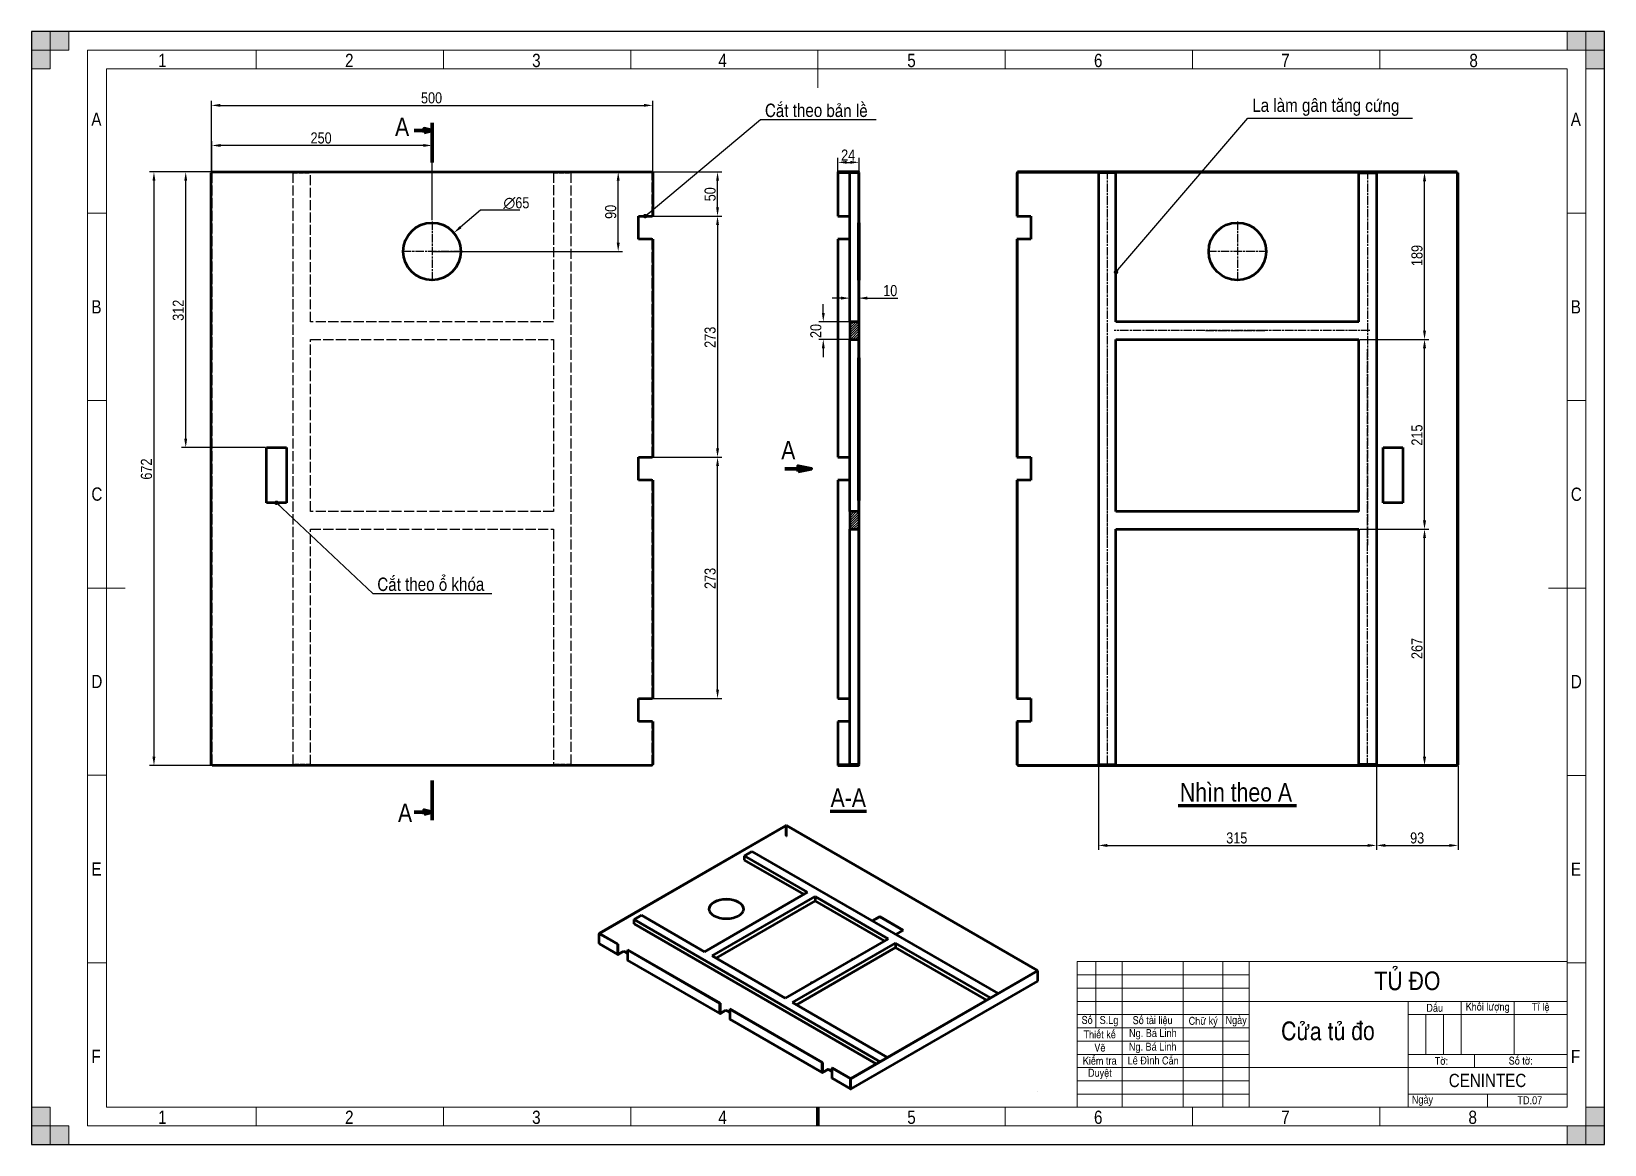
# Model space of a CAD drawing. Header units: millimetres. Extents: x 0 to 19094, y -1 to 2103.
# Drawn here: x 17312 to 19094, y 69 to 1329 of the extents above; entities that cross this region are included whole.
import ezdxf

# ---------------------------------------------------------------- set-up
doc = ezdxf.new("R2010")
doc.units = ezdxf.units.MM
doc.header["$LTSCALE"] = 2.5
for name, pattern in [('CHAIN', [0.7087, 0.4724, -0.0591, 0.1181, -0.0591]), ('DASHED', [0.2067, 0.1654, -0.0413]), ('DOUBLE_DASH_CHAIN', [1.2403, 0.6614, -0.0827, 0.1654, -0.0827, 0.1654, -0.0827])]:
    doc.linetypes.add(name, pattern=pattern)
for name, color, linetype, lineweight in [('Border (ANSI)', 7, 'Continuous', 70), ('Center Mark (ANSI)', 7, 'Continuous', 25), ('Centerline (ANSI)', 7, 'Continuous', 25), ('Co ban', 7, 'Continuous', 50), ('Dimension (ANSI)', 7, 'Continuous', 25), ('Hatch (ANSI)', 7, 'Continuous', 18), ('Section Line (ANSI)', 7, 'DOUBLE_DASH_CHAIN', 70), ('Symbol (ANSI)', 7, 'Continuous', 25)]:
    doc.layers.add(name, color=color, linetype=linetype, lineweight=lineweight)
for name, color, linetype, lineweight, true_color in [('Khung ban ve', 5, 'Continuous', 15, 0x0000ff), ('Manh', 7, 'DASHED', 25, 0x008000), ('Manh khung ten', 7, 'Continuous', 15, 0x994c4c), ('Net chu', 30, 'Continuous', 15, 0xff7f00), ('THIN', 5, 'Continuous', 15, 0x0000ff)]:
    doc.layers.add(name, color=color, linetype=linetype, lineweight=lineweight, true_color=true_color)
doc.styles.add('Linh_50', font='')
doc.styles.add('Note Text (ANSI)', font='')
doc.styles.add('StandardAM_ANSI', font='')
doc.styles.add('Text Style68', font='')
doc.styles.add('Text Style71', font='')
doc.styles.get('Linh_50').set_extended_font_data('VNI-Helve-Condense')
doc.styles.get('Note Text (ANSI)').set_extended_font_data('VNI-Helve-Condense')
doc.styles.get('StandardAM_ANSI').set_extended_font_data('VNI-Helve-Condense')
doc.styles.get('Text Style68').set_extended_font_data('VNI-Helve-Condense')
doc.styles.get('Text Style71').set_extended_font_data('VNI-Helve-Condense')
doc.dimstyles.new('Default - mm (ANSI)', dxfattribs={"dimscale": 2.5, "dimtxt": 5, "dimasz": 4, "dimexe": 2, "dimexo": 0.5, "dimgap": 0.8, "dimtad": 1, "dimtoh": 1, "dimdec": 0, "dimrnd": 1e-08, "dimzin": 4, "dimdsep": 46, "dimtxsty": 'StandardAM_ANSI', "dimcen": 0.09, "dimdle": 10, "dimclrd": 256, "dimclre": 256, "dimclrt": 256, "dimadec": 1, "dimazin": 1, "dimtfac": 0.61, "dimtofl": 0, "dimtmove": 0, "dimatfit": 3, "dimldrblk": 'DOT', "dimfxl": 1, "dimtolj": 1, "dimtzin": 4, "dimlwd": -1, "dimlwe": -1, "dimarcsym": 0})
doc.dimstyles.new('Default - mm (ANSI)$7', dxfattribs={"dimscale": 2.5, "dimtxt": 5, "dimasz": 2, "dimexe": 2, "dimexo": 0.5, "dimgap": 0.8, "dimtad": 1, "dimtoh": 1, "dimdec": 0, "dimrnd": 1e-08, "dimzin": 4, "dimdsep": 46, "dimtxsty": 'StandardAM_ANSI', "dimcen": 0.09, "dimdle": 10, "dimclrd": 256, "dimclre": 256, "dimclrt": 256, "dimadec": 1, "dimazin": 1, "dimtfac": 0.61, "dimtofl": 0, "dimtmove": 0, "dimatfit": 3, "dimldrblk": 'DOT', "dimfxl": 1, "dimtolj": 1, "dimtzin": 4, "dimlwd": -1, "dimlwe": -1, "dimarcsym": 0})

msp = doc.modelspace()

# ---------------------------------------------------------------- texts
at = {"layer": 'Symbol (ANSI)', "color": 150, "true_color": 0x0080ff, "char_height": 15, "attachment_point": 7, "style": 'StandardAM_ANSI'}
for s, insert, width in [('{\\fVNI-Helve-Condense|b0|i0;Caét theo baûn leà}', (18143.26, 1232.013), 132.93933), ('{\\fVNI-Helve-Condense|b0|i0;La laøm gaân taêng cöùng}', (18695.258, 1233.539), 182.04728), ('{\\fVNI-Helve-Condense|b0|i0;Caét theo oå khoùa}', (17704.145, 695.461), 131.33363)]:
    msp.add_mtext(s, dxfattribs=dict(at, insert=insert, width=width))
at = {"layer": 'Symbol (ANSI)', "char_height": 21, "attachment_point": 7, "style": 'Text Style71'}
for s, insert in [('A-A', (18217.584, 451.139)), ('Nhìn theo A', (18613.326, 457.024))]:
    msp.add_mtext(s, dxfattribs=dict(at, insert=insert))
at = {"layer": 'Symbol (ANSI)', "attachment_point": 5, "style": 'Note Text (ANSI)'}
for s, insert, char_height, width in [('{\\fVNI-Helve-Condense|b0|i0;\\H21.0000;TUÛ ÑO}', (18871.021, 254.115), 21, 360.17729), ('{\\fVNI-Helve-Condense|b0|i0;\\H21.0000;Cöûa tuû ño}', (18781.004, 197.416), 21, 187.2934), ('{\\fVNI-Helve-Condense|b0|i0;TD.07}', (19009.678, 119.097), 9, 120.39883)]:
    msp.add_mtext(s, dxfattribs=dict(at, insert=insert, char_height=char_height, width=width))

# ---------------------------------------------------------------- blocks, each defined once
blk = doc.blocks.new('Borders A2_Thuong')
at = {"layer": 'THIN'}
for points in [[(0.01, 420.04), (14.15, 420.04), (14.15, 412.96), (0.01, 412.96)], [(7.08, 420.04), (7.08, 405.89), (0.01, 405.89), (0.01, 420.04)], [(594.01, 412.96), (594.01, 420.04), (579.87, 420.04), (579.87, 412.96)], [(594.01, 420.04), (586.94, 420.04), (586.94, 405.89), (594.01, 405.89)], [(0.01, -0.01), (7.08, -0.01), (7.08, 14.14), (0.01, 14.14)], [(586.94, -0.01), (586.94, 14.14), (594.01, 14.14), (594.01, -0.01)], [(0.01, 7.06), (0.01, -0.01), (14.15, -0.01), (14.15, 7.06)], [(594.01, -0.01), (579.87, -0.01), (579.87, 7.06), (594.01, 7.06)]]:
    blk.add_hatch(color=256, dxfattribs=at).paths.add_polyline_path(points)
at = {"layer": 'Border (ANSI)'}
for p, q in [((379.87, 20.06), (379.87, 20.02)), ((297.01, 14.14), (297.01, 7.06))]:
    blk.add_line(p, q, dxfattribs=at)
at = {"layer": 'Khung ban ve'}
for p, q in [((297.01, 412.96), (297.01, 398.82)), ((28.3, 405.89), (579.87, 405.89)), ((28.3, 14.14), (28.3, 405.89)), ((579.87, 405.89), (579.87, 14.14)), ((21.23, 210.01), (35.37, 210.01)), ((572.8, 210.01), (586.94, 210.01)), ((394.87, 69.02), (579.89, 69.02)), ((394.87, 14.02), (394.87, 69.02)), ((401.87, 44.02), (401.87, 69.02)), ((411.87, 14.02), (411.87, 69.02)), ((434.87, 14.02), (434.87, 69.02)), ((449.87, 14.02), (449.87, 69.02)), ((459.87, 14.02), (459.87, 69.02)), ((579.87, 64.02), (579.89, 64.02)), ((394.87, 54.02), (579.89, 54.02)), ((519.87, 14.02), (519.87, 54.02)), ((539.87, 34.02), (539.87, 54.02)), ((559.87, 34.02), (559.87, 54.02)), ((579.87, 59.02), (579.89, 59.02)), ((394.87, 49.02), (459.87, 49.02)), ((519.87, 49.02), (579.89, 49.02)), ((394.87, 44.02), (459.87, 44.02)), ((579.87, 44.02), (579.89, 44.02)), ((579.87, 39.02), (579.89, 39.02)), ((519.87, 34.02), (579.89, 34.02)), ((544.87, 29.02), (544.87, 34.02)), ((579.87, 29.02), (459.87, 29.02)), ((579.87, 24.02), (579.89, 24.02)), ((579.87, 14.14), (28.3, 14.14))]:
    blk.add_line(p, q, dxfattribs=at)
at = {"layer": 'Manh khung ten', "lineweight": 25}
for p, q in [((594.01, 420.04), (0.01, 420.04)), ((0.01, 420.04), (0.01, -0.01)), ((594.01, -0.01), (594.01, 420.04)), ((0.01, -0.01), (594.01, -0.01))]:
    blk.add_line(p, q, dxfattribs=at)
at = {"layer": 'Manh khung ten'}
for p, q in [((0.01, 420.04), (594.01, 420.04)), ((0.01, -0.01), (0.01, 420.04)), ((594.01, 420.04), (594.01, -0.01)), ((21.23, 412.96), (586.94, 412.96)), ((21.23, 7.06), (21.23, 412.96)), ((84.87, 412.96), (84.87, 405.89)), ((155.58, 412.96), (155.58, 405.89)), ((367.73, 412.96), (367.73, 405.89)), ((438.44, 412.96), (438.44, 405.89)), ((509.15, 412.96), (509.15, 405.89)), ((586.94, 412.96), (586.94, 7.06)), ((28.25, 351.5), (21.2, 351.5)), ((586.89, 351.5), (579.84, 351.5)), ((28.27, 280.73), (21.23, 280.73)), ((586.92, 280.73), (579.87, 280.73)), ((28.27, 139.35), (21.23, 139.35)), ((586.92, 139.3), (579.87, 139.3)), ((28.3, 68.59), (21.25, 68.59)), ((586.94, 68.53), (579.89, 68.53)), ((394.87, 64.02), (459.87, 64.02)), ((394.87, 59.02), (459.87, 59.02)), ((526.54, 34.02), (526.54, 49.02)), ((533.2, 34.02), (533.2, 49.02)), ((394.87, 39.02), (459.87, 39.02)), ((394.87, 34.02), (459.87, 34.02)), ((394.87, 29.02), (459.87, 29.02)), ((394.87, 24.02), (459.87, 24.02)), ((394.87, 19.02), (459.87, 19.02)), ((519.87, 19.02), (579.89, 19.02)), ((549.88, 19.02), (549.88, 14.14)), ((84.87, 14.14), (84.87, 7.06)), ((155.58, 14.14), (155.58, 7.06)), ((226.3, 14.14), (226.3, 7.06)), ((367.73, 14.14), (367.73, 7.06)), ((438.44, 14.14), (438.44, 7.06)), ((509.15, 14.14), (509.15, 7.06)), ((586.94, 7.06), (21.23, 7.06)), ((594.01, -0.01), (0.01, -0.01))]:
    blk.add_line(p, q, dxfattribs=at)
at = {"layer": 'Net chu'}
blk.add_line((226.3, 412.96), (226.3, 405.89), dxfattribs=at)
at = {"layer": 'THIN'}
for p, q in [((0.01, 412.96), (0.01, 420.04)), ((0.01, 420.04), (14.15, 420.04)), ((0.01, 420.04), (7.08, 420.04)), ((0.01, 405.89), (0.01, 420.04)), ((7.08, 420.04), (7.08, 405.89)), ((14.15, 420.04), (14.15, 412.96)), ((594.01, 420.04), (579.87, 420.04)), ((579.87, 420.04), (579.87, 412.96)), ((594.01, 420.04), (586.94, 420.04)), ((586.94, 420.04), (586.94, 405.89)), ((594.01, 412.96), (594.01, 420.04)), ((594.01, 405.89), (594.01, 420.04)), ((14.15, 412.96), (0.01, 412.96)), ((579.87, 412.96), (594.01, 412.96)), ((7.08, 405.89), (0.01, 405.89)), ((586.94, 405.89), (594.01, 405.89)), ((7.08, 14.14), (0.01, 14.14)), ((0.01, 14.14), (0.01, -0.01)), ((7.08, -0.01), (7.08, 14.14)), ((586.94, -0.01), (586.94, 14.14)), ((586.94, 14.14), (594.01, 14.14)), ((594.01, 14.14), (594.01, -0.01)), ((0.01, 7.06), (0.01, -0.01)), ((14.15, 7.06), (0.01, 7.06)), ((14.15, -0.01), (14.15, 7.06)), ((579.87, -0.01), (579.87, 7.06)), ((579.87, 7.06), (594.01, 7.06)), ((594.01, 7.06), (594.01, -0.01)), ((0.01, -0.01), (14.15, -0.01)), ((0.01, -0.01), (7.08, -0.01)), ((594.01, -0.01), (579.87, -0.01)), ((594.01, -0.01), (586.94, -0.01))]:
    blk.add_line(p, q, dxfattribs=at)
at = {"layer": 'Border (ANSI)', "style": 'Note Text (ANSI)'}
for s, insert, char_height, width, attachment_point in [('Daáu', (529.87, 51.55), 3, 19.9371, 5), ('Khoái löôïng', (549.86, 51.58), 3, 19.9371, 5), ('Tæ leä', (569.89, 51.58), 3, 19.9948, 5), ('Soá', (398.63, 46.96), 3, 7.075, 5), ('S.Lg', (406.89, 46.52), 3, 10.0576, 5), ('Soá taøi lieäu', (423.36, 46.56), 3, 22.8599, 5), ('Chöõ kyù', (442.46, 46.22), 3, 15.0245, 5), ('Ngaøy', (454.9, 46.52), 3, 10.0163, 5), ('Thieát keá', (403.38, 41.55), 3, 16.9679, 5), ('Ng. Baù Linh', (423.45, 41.6), 3, 22.8602, 5), ('Veõ', (403.45, 36.54), 3, 17.0139, 5), ('Ng. Baù Linh', (423.38, 36.45), 3, 22.8602, 5), ('Kieåm tra', (403.38, 31.59), 3, 16.9779, 5), ('Leâ Ñình Caån', (423.56, 31.67), 3, 22.8602, 5), ('Tôø:', (532.42, 31.54), 3, 24.9188, 5), ('Soá tôø:', (562.36, 31.61), 3, 34.8305, 5), ('Duyeät', (403.45, 26.61), 3, 16.9779, 5), ('\\fVNI-Helve-Condense|b0|i0;\\H5.0000;CENINTEC', (549.82, 24.14), 5, 59.8872, 5), ('Ngaøy', (521.24, 16.5), 3, 30.0083, 4)]:
    blk.add_mtext(s, dxfattribs=dict(at, insert=insert, char_height=char_height, width=width, attachment_point=attachment_point))
at = {"layer": 'Net chu', "style": 'Linh_50'}
for s, p in [('1', (47.82, 406.6)), ('2', (118.43, 406.6)), ('3', (189.07, 406.6)), ('4', (259.37, 406.6)), ('5', (330.72, 406.6)), ('6', (401.23, 406.6)), ('7', (471.92, 406.6)), ('8', (542.99, 406.6)), ('A', (22.62, 384.44)), ('A', (581.26, 384.38)), ('B', (22.64, 313.62)), ('B', (581.28, 313.62)), ('C', (22.64, 242.96)), ('C', (581.28, 242.9)), ('D', (22.64, 172.24)), ('D', (581.28, 172.19)), ('E', (22.66, 101.47)), ('E', (581.31, 101.42)), ('F', (22.66, 30.76)), ('F', (581.31, 30.71)), ('1', (47.82, 7.77)), ('2', (118.43, 7.77)), ('3', (189.07, 7.77)), ('4', (259.37, 7.77)), ('5', (330.72, 7.77)), ('6', (401.23, 7.77)), ('7', (471.92, 7.77)), ('8', (542.63, 7.77))]:
    blk.add_text(s, height=5, dxfattribs=at).set_placement(p)
blk = doc.blocks.new('2dTransSection10')
at = {"layer": 'Section Line (ANSI)', "linetype": 'Continuous'}
for p, q in [((144.55, 382.61), (148.26, 382.61)), ((151.26, 382.61), (148.26, 383.36)), ((148.26, 383.36), (148.26, 381.86)), ((148.26, 382.61), (151.26, 382.61)), ((148.26, 381.86), (151.26, 382.61)), ((144.55, 125.43), (148.26, 125.43)), ((151.26, 125.43), (148.26, 126.18)), ((148.26, 126.18), (148.26, 124.68)), ((148.26, 125.43), (151.26, 125.43)), ((148.26, 124.68), (151.26, 125.43))]:
    blk.add_line(p, q, dxfattribs=at)
at = {"layer": 'Section Line (ANSI)', "linetype": 'Continuous', "lineweight": 140}
for p, q in [((151.26, 385.61), (151.26, 370.61)), ((151.26, 137.43), (151.26, 122.43))]:
    blk.add_line(p, q, dxfattribs=at)
at = {"layer": 'Section Line (ANSI)', "linetype": 'Continuous', "flags": 128}
for points in [[(148.26, 381.86), (151.26, 382.61), (148.26, 383.36), (148.26, 381.86)], [(148.26, 124.68), (151.26, 125.43), (148.26, 126.18), (148.26, 124.68)]]:
    blk.add_lwpolyline(points, dxfattribs=at)
at = {"layer": 'Section Line (ANSI)'}
for points in [[(148.26, 381.86), (151.26, 382.61), (148.26, 383.36), (148.26, 381.86)], [(148.26, 124.68), (151.26, 125.43), (148.26, 126.18), (148.26, 124.68)]]:
    blk.add_solid(points, dxfattribs=at)
at = {"layer": 'Section Line (ANSI)', "char_height": 7, "attachment_point": 7, "style": 'Text Style68'}
for insert in [(137.29, 380.55), (138.41, 121.67)]:
    blk.add_mtext('A', dxfattribs=dict(at, insert=insert))
blk = doc.blocks.new('*D156')
at = {"layer": 'Defpoints', "color": 0, "transparency": 16777216}
for p in [(18249.3, 1027.3), (18239.3, 1000.6), (18249.3, 980.6)]:
    blk.add_point(p, dxfattribs=at)
at = {"layer": 'Dimension (ANSI)', "transparency": 16777216}
for p, q in [((18229.3, 1027.3), (18219.3, 1027.3)), ((18239.3, 1001.9), (18239.3, 1032.3)), ((18249.3, 981.9), (18249.3, 1032.3)), ((18259.3, 1027.3), (18293.9, 1027.3))]:
    blk.add_line(p, q, dxfattribs=at)
for points in [[(18229.3, 1029), (18229.3, 1025.6), (18239.3, 1027.3)], [(18259.3, 1029), (18259.3, 1025.6), (18249.3, 1027.3)]]:
    blk.add_solid(points, dxfattribs=at)
at = {"layer": 'Dimension (ANSI)', "color": 150, "true_color": 0x0080ff, "transparency": 16777216, "insert": (18277.2, 1042.1), "char_height": 12.5, "attachment_point": 1, "style": 'StandardAM_ANSI'}
blk.add_mtext('\\A1;10', dxfattribs=at)
blk = doc.blocks.new('_Dot')
at = {"color": 0, "linetype": 'ByBlock', "lineweight": -2}
blk.add_line((-0.5, 0), (-1, 0), dxfattribs=at)
at = {"color": 0, "linetype": 'ByBlock', "const_width": 0.5}
blk.add_lwpolyline([(-0.25, 0, 1), (0.25, 0, 1)], format="xyb", close=True, dxfattribs=at)
blk = doc.blocks.new('*D157')
at = {"layer": 'Defpoints', "color": 0, "transparency": 16777216}
for p in [(17517.1, 1170.1), (17451.1, 498.1), (17517.1, 498.1)]:
    blk.add_point(p, dxfattribs=at)
at = {"layer": 'Dimension (ANSI)', "transparency": 16777216}
for p, q in [((17515.8, 1170.1), (17446.1, 1170.1)), ((17451.1, 1160.1), (17451.1, 508.1)), ((17515.8, 498.1), (17446.1, 498.1))]:
    blk.add_line(p, q, dxfattribs=at)
for points in [[(17449.4, 1160.1), (17452.7, 1160.1), (17451.1, 1170.1)], [(17449.4, 508.1), (17452.7, 508.1), (17451.1, 498.1)]]:
    blk.add_solid(points, dxfattribs=at)
at = {"layer": 'Dimension (ANSI)', "color": 150, "true_color": 0x0080ff, "transparency": 16777216, "insert": (17436.3, 821.8), "char_height": 12.5, "attachment_point": 1, "rotation": 90, "style": 'StandardAM_ANSI'}
blk.add_mtext('\\A1;672', dxfattribs=at)
blk = doc.blocks.new('*D158')
at = {"layer": 'Defpoints', "color": 0, "transparency": 16777216}
for p in [(18016.1, 1245.5), (17516.1, 1169.1), (18016.1, 1169.1)]:
    blk.add_point(p, dxfattribs=at)
at = {"layer": 'Dimension (ANSI)', "transparency": 16777216}
for p, q in [((17516.1, 1170.4), (17516.1, 1250.5)), ((18016.1, 1170.4), (18016.1, 1250.5)), ((17526.1, 1245.5), (18006.1, 1245.5))]:
    blk.add_line(p, q, dxfattribs=at)
for points in [[(17526.1, 1247.2), (17526.1, 1243.9), (17516.1, 1245.5)], [(18006.1, 1247.2), (18006.1, 1243.9), (18016.1, 1245.5)]]:
    blk.add_solid(points, dxfattribs=at)
at = {"layer": 'Dimension (ANSI)', "color": 150, "true_color": 0x0080ff, "transparency": 16777216, "insert": (17753.6, 1260.3), "char_height": 12.5, "attachment_point": 1, "style": 'StandardAM_ANSI'}
blk.add_mtext('\\A1;500', dxfattribs=at)
blk = doc.blocks.new('*D159')
at = {"layer": 'Defpoints', "color": 0, "transparency": 16777216}
for p in [(17790.8, 1101.2), (17741.3, 1059.1)]:
    blk.add_point(p, dxfattribs=at)
at = {"layer": 'Dimension (ANSI)', "transparency": 16777216}
for p, q in [((17820.9, 1126.7), (17798.5, 1107.7)), ((17865.6, 1126.7), (17820.9, 1126.7)), ((17765.8, 1080.1), (17766.3, 1080.1)), ((17766.1, 1079.9), (17766.1, 1080.4))]:
    blk.add_line(p, q, dxfattribs=at)
blk.add_solid([(17797.4, 1108.9), (17799.5, 1106.4), (17790.8, 1101.2)], dxfattribs=at)
at = {"layer": 'Dimension (ANSI)', "color": 150, "true_color": 0x0080ff, "transparency": 16777216, "insert": (17846.9, 1141.5), "char_height": 12.5, "attachment_point": 1, "style": 'StandardAM_ANSI'}
blk.add_mtext('\\A1;∅65', dxfattribs=at)
blk = doc.blocks.new('*D160')
at = {"layer": 'Defpoints', "color": 0, "transparency": 16777216}
for p in [(18239.3, 1000.6), (18209.3, 980.6), (18239.3, 980.6)]:
    blk.add_point(p, dxfattribs=at)
at = {"layer": 'Dimension (ANSI)', "transparency": 16777216}
for p, q in [((18209.3, 1010.6), (18209.3, 1020.6)), ((18238.1, 1000.6), (18204.3, 1000.6)), ((18238.1, 980.6), (18204.3, 980.6)), ((18209.3, 970.6), (18209.3, 960.6))]:
    blk.add_line(p, q, dxfattribs=at)
for points in [[(18207.7, 1010.6), (18211, 1010.6), (18209.3, 1000.6)], [(18207.7, 970.6), (18211, 970.6), (18209.3, 980.6)]]:
    blk.add_solid(points, dxfattribs=at)
at = {"layer": 'Dimension (ANSI)', "color": 150, "true_color": 0x0080ff, "transparency": 16777216, "insert": (18194.6, 982.1), "char_height": 12.5, "attachment_point": 1, "rotation": 90, "style": 'StandardAM_ANSI'}
blk.add_mtext('\\A1;20', dxfattribs=at)
blk = doc.blocks.new('2dTransSection11')
at = {"layer": 'Section Line (ANSI)', "linetype": 'Continuous'}
for p, q in [((294.52, 255.02), (289.52, 256.02)), ((289.52, 256.02), (289.52, 254.02)), ((284.52, 255.02), (289.52, 255.02)), ((289.52, 255.02), (294.52, 255.02)), ((289.52, 254.02), (294.52, 255.02))]:
    blk.add_line(p, q, dxfattribs=at)
at = {"layer": 'Section Line (ANSI)', "linetype": 'Continuous', "flags": 128}
blk.add_lwpolyline([(289.52, 254.02), (294.52, 255.02), (289.52, 256.02), (289.52, 254.02)], dxfattribs=at)
at = {"layer": 'Section Line (ANSI)'}
blk.add_solid([(289.52, 254.02), (294.52, 255.02), (289.52, 256.02), (289.52, 254.02)], dxfattribs=at)
at = {"layer": 'Section Line (ANSI)', "insert": (283.12, 258.52), "char_height": 7, "attachment_point": 7, "style": 'Text Style68'}
blk.add_mtext('A', dxfattribs=at)
blk = doc.blocks.new('*D161')
at = {"layer": 'Defpoints', "color": 0, "transparency": 16777216}
for p in [(17977, 1170.1), (17977, 1170.1), (17766.1, 1080.1)]:
    blk.add_point(p, dxfattribs=at)
at = {"layer": 'Dimension (ANSI)', "transparency": 16777216}
for p, q in [((17977, 1090.1), (17977, 1160.1)), ((17767.3, 1080.1), (17982, 1080.1))]:
    blk.add_line(p, q, dxfattribs=at)
for points in [[(17975.3, 1160.1), (17978.7, 1160.1), (17977, 1170.1)], [(17975.3, 1090.1), (17978.7, 1090.1), (17977, 1080.1)]]:
    blk.add_solid(points, dxfattribs=at)
at = {"layer": 'Dimension (ANSI)', "color": 150, "true_color": 0x0080ff, "transparency": 16777216, "insert": (17962.2, 1117), "char_height": 12.5, "attachment_point": 1, "rotation": 90, "style": 'StandardAM_ANSI'}
blk.add_mtext('\\A1;90', dxfattribs=at)
blk = doc.blocks.new('*D162')
at = {"layer": 'Defpoints', "color": 0, "transparency": 16777216}
for p in [(17516.6, 1200.1), (17516.6, 1169.1), (17766.1, 1114.1)]:
    blk.add_point(p, dxfattribs=at)
at = {"layer": 'Dimension (ANSI)', "transparency": 16777216}
for p, q in [((17516.6, 1170.4), (17516.6, 1205.1)), ((17756.1, 1200.1), (17526.6, 1200.1)), ((17766.1, 1115.4), (17766.1, 1205.1))]:
    blk.add_line(p, q, dxfattribs=at)
for points in [[(17526.6, 1201.8), (17526.6, 1198.5), (17516.6, 1200.1)], [(17756.1, 1201.8), (17756.1, 1198.5), (17766.1, 1200.1)]]:
    blk.add_solid(points, dxfattribs=at)
at = {"layer": 'Dimension (ANSI)', "color": 150, "true_color": 0x0080ff, "transparency": 16777216, "insert": (17628.5, 1214.9), "char_height": 12.5, "attachment_point": 1, "style": 'StandardAM_ANSI'}
blk.add_mtext('\\A1;250', dxfattribs=at)
blk = doc.blocks.new('*D147')
at = {"layer": 'Defpoints', "color": 0, "transparency": 16777216}
for p in [(18520.9, 499.1), (18835.9, 499.1), (18835.9, 407.7)]:
    blk.add_point(p, dxfattribs=at)
at = {"layer": 'Dimension (ANSI)', "transparency": 16777216}
for p, q in [((18520.9, 497.9), (18520.9, 402.7)), ((18835.9, 497.9), (18835.9, 402.7)), ((18530.9, 407.7), (18825.9, 407.7))]:
    blk.add_line(p, q, dxfattribs=at)
for points in [[(18530.9, 409.3), (18530.9, 406), (18520.9, 407.7)], [(18825.9, 409.3), (18825.9, 406), (18835.9, 407.7)]]:
    blk.add_solid(points, dxfattribs=at)
at = {"layer": 'Dimension (ANSI)', "color": 150, "true_color": 0x0080ff, "transparency": 16777216, "insert": (18665.8, 422.4), "char_height": 12.5, "attachment_point": 1, "style": 'StandardAM_ANSI'}
blk.add_mtext('\\A1;315', dxfattribs=at)
blk = doc.blocks.new('*D148')
at = {"layer": 'Defpoints', "color": 0, "transparency": 16777216}
for p in [(18815.9, 765.6), (18890.4, 765.6), (18890.4, 498.1)]:
    blk.add_point(p, dxfattribs=at)
at = {"layer": 'Dimension (ANSI)', "transparency": 16777216}
for p, q in [((18817.2, 765.6), (18895.4, 765.6)), ((18890.4, 508.1), (18890.4, 755.6))]:
    blk.add_line(p, q, dxfattribs=at)
for points in [[(18888.7, 755.6), (18892.1, 755.6), (18890.4, 765.6)], [(18888.7, 508.1), (18892.1, 508.1), (18890.4, 498.1)]]:
    blk.add_solid(points, dxfattribs=at)
at = {"layer": 'Dimension (ANSI)', "color": 150, "true_color": 0x0080ff, "transparency": 16777216, "insert": (18875.6, 618.7), "char_height": 12.5, "attachment_point": 1, "rotation": 90, "style": 'StandardAM_ANSI'}
blk.add_mtext('\\A1;267', dxfattribs=at)
blk = doc.blocks.new('*D149')
at = {"layer": 'Defpoints', "color": 0, "transparency": 16777216}
for p in [(18815.9, 980.6), (18890.4, 980.6), (18815.9, 765.6)]:
    blk.add_point(p, dxfattribs=at)
at = {"layer": 'Dimension (ANSI)', "transparency": 16777216}
for p, q in [((18817.2, 980.6), (18895.4, 980.6)), ((18890.4, 775.6), (18890.4, 970.6)), ((18817.2, 765.6), (18895.4, 765.6))]:
    blk.add_line(p, q, dxfattribs=at)
for points in [[(18888.7, 970.6), (18892.1, 970.6), (18890.4, 980.6)], [(18888.7, 775.6), (18892.1, 775.6), (18890.4, 765.6)]]:
    blk.add_solid(points, dxfattribs=at)
at = {"layer": 'Dimension (ANSI)', "color": 150, "true_color": 0x0080ff, "transparency": 16777216, "insert": (18875.6, 860.3), "char_height": 12.5, "attachment_point": 1, "rotation": 90, "style": 'StandardAM_ANSI'}
blk.add_mtext('\\A1;215', dxfattribs=at)
blk = doc.blocks.new('*D150')
at = {"layer": 'Defpoints', "color": 0, "transparency": 16777216}
for p in [(18890.4, 1169.6), (18890.4, 1169.6), (18815.9, 980.6)]:
    blk.add_point(p, dxfattribs=at)
at = {"layer": 'Dimension (ANSI)', "transparency": 16777216}
for p, q in [((18890.4, 990.6), (18890.4, 1159.6)), ((18817.2, 980.6), (18895.4, 980.6))]:
    blk.add_line(p, q, dxfattribs=at)
for points in [[(18888.7, 1159.6), (18892.1, 1159.6), (18890.4, 1169.6)], [(18888.7, 990.6), (18892.1, 990.6), (18890.4, 980.6)]]:
    blk.add_solid(points, dxfattribs=at)
at = {"layer": 'Dimension (ANSI)', "color": 150, "true_color": 0x0080ff, "transparency": 16777216, "insert": (18875.6, 1063.6), "char_height": 12.5, "attachment_point": 1, "rotation": 90, "style": 'StandardAM_ANSI'}
blk.add_mtext('\\A1;189', dxfattribs=at)
blk = doc.blocks.new('*D151')
at = {"layer": 'Defpoints', "color": 0, "transparency": 16777216}
for p in [(18835.9, 499.1), (18928.4, 499), (18928.4, 407.7)]:
    blk.add_point(p, dxfattribs=at)
at = {"layer": 'Dimension (ANSI)', "transparency": 16777216}
for p, q in [((18835.9, 497.9), (18835.9, 402.7)), ((18928.4, 497.7), (18928.4, 402.7)), ((18845.9, 407.7), (18918.4, 407.7))]:
    blk.add_line(p, q, dxfattribs=at)
for points in [[(18845.9, 409.3), (18845.9, 406), (18835.9, 407.7)], [(18918.4, 409.3), (18918.4, 406), (18928.4, 407.7)]]:
    blk.add_solid(points, dxfattribs=at)
at = {"layer": 'Dimension (ANSI)', "color": 150, "true_color": 0x0080ff, "transparency": 16777216, "insert": (18874.1, 422.4), "char_height": 12.5, "attachment_point": 1, "style": 'StandardAM_ANSI'}
blk.add_mtext('\\A1;93', dxfattribs=at)
blk = doc.blocks.new('*D152')
at = {"layer": 'Defpoints', "color": 0, "transparency": 16777216}
for p in [(18015.1, 1170.1), (18089.5, 1170.1), (18015.1, 1120.1)]:
    blk.add_point(p, dxfattribs=at)
at = {"layer": 'Dimension (ANSI)', "transparency": 16777216}
for p, q in [((18016.3, 1170.1), (18094.5, 1170.1)), ((18089.5, 1130.1), (18089.5, 1160.1)), ((18016.3, 1120.1), (18094.5, 1120.1))]:
    blk.add_line(p, q, dxfattribs=at)
for points in [[(18087.9, 1160.1), (18091.2, 1160.1), (18089.5, 1170.1)], [(18087.9, 1130.1), (18091.2, 1130.1), (18089.5, 1120.1)]]:
    blk.add_solid(points, dxfattribs=at)
at = {"layer": 'Dimension (ANSI)', "color": 150, "true_color": 0x0080ff, "transparency": 16777216, "insert": (18074.8, 1136.9), "char_height": 12.5, "attachment_point": 1, "rotation": 90, "style": 'StandardAM_ANSI'}
blk.add_mtext('\\A1;50', dxfattribs=at)
blk = doc.blocks.new('*D153')
at = {"layer": 'Defpoints', "color": 0, "transparency": 16777216}
for p in [(18015.1, 1120.1), (18015.1, 847.1), (18089.5, 847.1)]:
    blk.add_point(p, dxfattribs=at)
at = {"layer": 'Dimension (ANSI)', "transparency": 16777216}
for p, q in [((18016.3, 1120.1), (18094.5, 1120.1)), ((18089.5, 1110.1), (18089.5, 857.1)), ((18016.3, 847.1), (18094.5, 847.1))]:
    blk.add_line(p, q, dxfattribs=at)
for points in [[(18087.9, 1110.1), (18091.2, 1110.1), (18089.5, 1120.1)], [(18087.9, 857.1), (18091.2, 857.1), (18089.5, 847.1)]]:
    blk.add_solid(points, dxfattribs=at)
at = {"layer": 'Dimension (ANSI)', "color": 150, "true_color": 0x0080ff, "transparency": 16777216, "insert": (18074.8, 971), "char_height": 12.5, "attachment_point": 1, "rotation": 90, "style": 'StandardAM_ANSI'}
blk.add_mtext('\\A1;273', dxfattribs=at)
blk = doc.blocks.new('*D154')
at = {"layer": 'Defpoints', "color": 0, "transparency": 16777216}
for p in [(18015.1, 847.1), (18089.5, 847.1), (18015.1, 574.1)]:
    blk.add_point(p, dxfattribs=at)
at = {"layer": 'Dimension (ANSI)', "transparency": 16777216}
for p, q in [((18016.3, 847.1), (18094.5, 847.1)), ((18089.5, 584.1), (18089.5, 837.1)), ((18016.3, 574.1), (18094.5, 574.1))]:
    blk.add_line(p, q, dxfattribs=at)
for points in [[(18087.9, 837.1), (18091.2, 837.1), (18089.5, 847.1)], [(18087.9, 584.1), (18091.2, 584.1), (18089.5, 574.1)]]:
    blk.add_solid(points, dxfattribs=at)
at = {"layer": 'Dimension (ANSI)', "color": 150, "true_color": 0x0080ff, "transparency": 16777216, "insert": (18074.8, 698), "char_height": 12.5, "attachment_point": 1, "rotation": 90, "style": 'StandardAM_ANSI'}
blk.add_mtext('\\A1;273', dxfattribs=at)
blk = doc.blocks.new('*D155')
at = {"layer": 'Defpoints', "color": 0, "transparency": 16777216}
for p in [(17487.1, 1170.1), (17517.1, 1170.1), (17578.6, 858.1)]:
    blk.add_point(p, dxfattribs=at)
at = {"layer": 'Dimension (ANSI)', "transparency": 16777216}
for p, q in [((17515.8, 1170.1), (17482.1, 1170.1)), ((17487.1, 868.1), (17487.1, 1160.1)), ((17577.3, 858.1), (17482.1, 858.1))]:
    blk.add_line(p, q, dxfattribs=at)
for points in [[(17485.4, 1160.1), (17488.7, 1160.1), (17487.1, 1170.1)], [(17485.4, 868.1), (17488.7, 868.1), (17487.1, 858.1)]]:
    blk.add_solid(points, dxfattribs=at)
at = {"layer": 'Dimension (ANSI)', "color": 150, "true_color": 0x0080ff, "transparency": 16777216, "insert": (17472.3, 1001.6), "char_height": 12.5, "attachment_point": 1, "rotation": 90, "style": 'StandardAM_ANSI'}
blk.add_mtext('\\A1;312', dxfattribs=at)
blk = doc.blocks.new('*D146')
at = {"layer": 'Defpoints', "color": 0, "transparency": 16777216}
for p in [(18249.8, 1181), (18225.8, 1169.3), (18249.8, 1169.1)]:
    blk.add_point(p, dxfattribs=at)
at = {"layer": 'Dimension (ANSI)', "transparency": 16777216}
for p, q in [((18225.8, 1170.5), (18225.8, 1186)), ((18235.8, 1181), (18239.8, 1181)), ((18249.8, 1170.4), (18249.8, 1186))]:
    blk.add_line(p, q, dxfattribs=at)
for points in [[(18235.8, 1182.7), (18235.8, 1179.4), (18225.8, 1181)], [(18239.8, 1182.7), (18239.8, 1179.4), (18249.8, 1181)]]:
    blk.add_solid(points, dxfattribs=at)
at = {"layer": 'Dimension (ANSI)', "color": 150, "true_color": 0x0080ff, "transparency": 16777216, "insert": (18229.5, 1195.5), "char_height": 12.5, "attachment_point": 1, "style": 'StandardAM_ANSI'}
blk.add_mtext('\\A1;24', dxfattribs=at)

# ---------------------------------------------------------------- dimensions: what is measured, and where the dimension line sits
at = {"layer": 'Dimension (ANSI)'}
dim = msp.add_linear_dim(base=(18016.066, 1245.528), p1=(17516.066, 1169.139), p2=(18016.066, 1169.139), dimstyle='Default - mm (ANSI)', override={"dimgap": 0.8, "dimtoh": 0, "dimdec": 0, "dimtol": 0, "dimlim": 0, "dimtp": 0, "dimtm": 0, "dimtdec": 2, "dimatfit": 1}, dxfattribs=at)
dim.commit()
dim.dimension.update_dxf_attribs({"geometry": '*D158', "text_midpoint": (17766.066, 1245.528), "dimtype": 160})
for base, p1, p2, angle, override, picture, middle in [((17516.566110426, 1200.139238322), (17766.066110426, 1114.139238322), (17516.566110426, 1169.139238322), 180, {"dimgap": 0.8, "dimtoh": 0, "dimdec": 0, "dimtol": 0, "dimlim": 0, "dimtp": 0, "dimtm": 0, "dimtdec": 2, "dimatfit": 1}, '*D162', (17641.316110426, 1200.139238322)), ((18249.85, 1181.038), (18225.85, 1169.286), (18249.85, 1169.139), 180, {"dimgap": 0.8, "dimtoh": 0, "dimdec": 0, "dimtol": 0, "dimlim": 0, "dimtp": 0, "dimtm": 0, "dimtdec": 2, "dimatfit": 1}, '*D146', (18237.85, 1181.038)), ((17451.066, 498.139), (17517.066, 1170.139), (17517.066, 498.139), 270, {"dimgap": 0.8, "dimtoh": 0, "dimdec": 0, "dimtol": 0, "dimlim": 0, "dimtp": 0, "dimtm": 0, "dimtdec": 2, "dimatfit": 1}, '*D157', (17451.066, 834.139)), ((17487.066, 1170.139), (17578.566, 858.139), (17517.066, 1170.139), 270, {"dimgap": 0.8, "dimtoh": 0, "dimdec": 0, "dimtol": 0, "dimlim": 0, "dimtp": 0, "dimtm": 0, "dimtdec": 2, "dimatfit": 1}, '*D155', (17487.066, 1014.139)), ((17976.991, 1170.139), (17766.066, 1080.139), (17976.991, 1170.139), 270, {"dimgap": 0.8, "dimtoh": 0, "dimdec": 0, "dimse2": 1, "dimtol": 0, "dimlim": 0, "dimtp": 0, "dimtm": 0, "dimtdec": 2, "dimatfit": 1}, '*D161', (17976.991, 1125.139)), ((18089.537, 1170.139), (18015.066, 1120.139), (18015.066, 1170.139), 270, {"dimgap": 0.8, "dimtoh": 0, "dimdec": 0, "dimtol": 0, "dimlim": 0, "dimtp": 0, "dimtm": 0, "dimtdec": 2, "dimatfit": 1}, '*D152', (18089.537, 1145.139)), ((18890.406, 1169.639), (18815.9, 980.639), (18890.406, 1169.639), 270, {"dimgap": 0.8, "dimtoh": 0, "dimdec": 0, "dimse2": 1, "dimtol": 0, "dimlim": 0, "dimtp": 0, "dimtm": 0, "dimtdec": 2, "dimatfit": 1}, '*D150', (18890.406, 1075.139)), ((18089.537, 847.139), (18015.066, 1120.139), (18015.066, 847.139), 270, {"dimgap": 0.8, "dimtoh": 0, "dimdec": 0, "dimtol": 0, "dimlim": 0, "dimtp": 0, "dimtm": 0, "dimtdec": 2, "dimatfit": 1}, '*D153', (18089.537, 983.639)), ((18249.35, 1027.286), (18239.35, 1000.639), (18249.35, 980.639), 180, {"dimgap": 0.8, "dimtoh": 0, "dimdec": 0, "dimtol": 0, "dimlim": 0, "dimtp": 0, "dimtm": 0, "dimtdec": 2, "dimatfit": 1}, '*D156', (18284.542, 1027.286)), ((18209.35, 980.639), (18239.35, 1000.639), (18239.35, 980.639), 90, {"dimgap": 0.8, "dimtoh": 0, "dimdec": 0, "dimtol": 0, "dimlim": 0, "dimtp": 0, "dimtm": 0, "dimtdec": 2, "dimatfit": 1}, '*D160', (18209.35, 990.639)), ((18890.406, 980.639), (18815.9, 765.639), (18815.9, 980.639), 270, {"dimgap": 0.8, "dimtoh": 0, "dimdec": 0, "dimtol": 0, "dimlim": 0, "dimtp": 0, "dimtm": 0, "dimtdec": 2, "dimatfit": 1}, '*D149', (18890.406, 873.139)), ((18089.537, 847.139), (18015.066, 574.139), (18015.066, 847.139), 90, {"dimgap": 0.8, "dimtoh": 0, "dimdec": 0, "dimtol": 0, "dimlim": 0, "dimtp": 0, "dimtm": 0, "dimtdec": 2, "dimatfit": 1}, '*D154', (18089.537, 710.639)), ((18890.405908317, 765.639238322), (18890.405908316, 498.139238322), (18815.900349292, 765.639238322), 270, {"dimgap": 0.8, "dimtoh": 0, "dimdec": 0, "dimse1": 1, "dimtol": 0, "dimlim": 0, "dimtp": 0, "dimtm": 0, "dimtdec": 2, "dimatfit": 1}, '*D148', (18890.405908316, 631.889238322)), ((18835.9, 407.676), (18520.9, 499.139), (18835.9, 499.139), 180, {"dimgap": 0.8, "dimtoh": 0, "dimdec": 0, "dimtol": 0, "dimlim": 0, "dimtp": 0, "dimtm": 0, "dimtdec": 2, "dimatfit": 1}, '*D147', (18678.4, 407.676)), ((18928.400349292, 407.67584935), (18835.900349292, 499.139238322), (18928.400349292, 498.992791713), 180, {"dimgap": 0.8, "dimtoh": 0, "dimdec": 0, "dimtol": 0, "dimlim": 0, "dimtp": 0, "dimtm": 0, "dimtdec": 2, "dimatfit": 1}, '*D151', (18882.150349292, 407.67584935))]:
    dim = msp.add_linear_dim(base=base, p1=p1, p2=p2, angle=angle, dimstyle='Default - mm (ANSI)', override=override, dxfattribs=at)
    dim.commit()
    dim.dimension.update_dxf_attribs({"geometry": picture, "text_midpoint": middle, "dimtype": 160})
dim = msp.add_diameter_dim_2p(p1=(17741.298, 1059.097), p2=(17790.835, 1101.181), dimstyle='Default - mm (ANSI)', override={"dimgap": 0.8, "dimtih": 1, "dimdec": 0, "dimlfac": 1, "dimtol": 0, "dimlim": 0, "dimtp": 0, "dimtm": 0, "dimtdec": 2}, dxfattribs=at)
dim.commit()
dim.dimension.update_dxf_attribs({"geometry": '*D159', "text_midpoint": (17856.223, 1126.723), "dimtype": 163})

# ---------------------------------------------------------------- hatches: boundary and pattern name
at = {"layer": 'Hatch (ANSI)'}
h = msp.add_hatch(dxfattribs=at)
h.set_pattern_fill('ANSI31', color=256, scale=15.24, style=0)
h.set_pattern_definition([(45, (17312.2875, 69.0705), (-1.3470384, 1.3470384), [])])
h.paths.add_polyline_path([(18249.85, 959.639), (18249.85, 1047.639), (18249.35, 1047.639), (18249.35, 1000.639), (18239.35, 1000.639), (18239.35, 980.639), (18249.35, 980.639), (18249.35, 959.639)])
edge = h.paths.add_edge_path()
edge.add_line((18248.85, 1170.139), (18225.85, 1170.139))
edge.add_line((18225.85, 1170.139), (18225.85, 1169.639))
edge.add_line((18225.85, 1169.639), (18248.85, 1169.639))
edge.add_ellipse((18248.85, 1169.139), major_axis=(0, 0.5), ratio=1, start_angle=270, end_angle=360, ccw=False)
edge.add_line((18249.35, 1169.139), (18249.35, 1112.639))
edge.add_line((18249.35, 1112.639), (18249.85, 1112.639))
edge.add_line((18249.85, 1112.639), (18249.85, 1169.139))
edge.add_ellipse((18248.85, 1169.139), major_axis=(1, 0), ratio=1, start_angle=0, end_angle=90)
edge = h.paths.add_edge_path()
edge.add_line((18225.85, 498.139), (18248.85, 498.139))
edge.add_ellipse((18248.85, 499.139), major_axis=(0, -1), ratio=1, start_angle=0, end_angle=90)
edge.add_line((18249.85, 499.139), (18249.85, 798.139))
edge.add_line((18249.85, 798.139), (18249.35, 798.139))
edge.add_line((18249.35, 798.139), (18249.35, 785.639))
edge.add_line((18249.35, 785.639), (18239.35, 785.639))
edge.add_line((18239.35, 785.639), (18239.35, 765.639))
edge.add_line((18239.35, 765.639), (18249.35, 765.639))
edge.add_line((18249.35, 765.639), (18249.35, 499.139))
edge.add_ellipse((18248.85, 499.139), major_axis=(0.5, 0), ratio=1, start_angle=270, end_angle=360, ccw=False)
edge.add_line((18248.85, 498.639), (18225.85, 498.639))
edge.add_line((18225.85, 498.639), (18225.85, 498.139))

# ---------------------------------------------------------------- linework, layer by layer
at = {"layer": 'Center Mark (ANSI)', "linetype": 'CHAIN', "ltscale": 8.113447}
for p, q in [((17766.066, 1114.139), (17766.066, 1046.139)), ((18678.4, 1114.139), (18678.4, 1046.139)), ((17800.066, 1080.139), (17732.066, 1080.139)), ((18712.4, 1080.139), (18644.4, 1080.139))]:
    msp.add_line(p, q, dxfattribs=at)
at = {"layer": 'Center Mark (ANSI)', "linetype": 'CHAIN', "ltscale": 1.320939}
for p, q in [((18642.333, 990.639), (18649.467, 990.639)), ((18709.467, 990.639), (18702.333, 990.639))]:
    msp.add_line(p, q, dxfattribs=at)
at = {"layer": 'Centerline (ANSI)', "linetype": 'CHAIN', "ltscale": 8.113447}
for p, q in [((18530.9, 1171.389), (18530.9, 747.639)), ((18825.9, 1171.389), (18825.9, 747.639)), ((18828.331, 990.639), (18538.65, 990.639)), ((18642.333, 990.639), (18709.467, 990.639)), ((18530.9, 969.639), (18530.9, 496.889)), ((18825.9, 496.889), (18825.9, 969.639))]:
    msp.add_line(p, q, dxfattribs=at)
at = {"layer": 'Co ban'}
for p, q in [((17516.566, 1169.286), (17516.066, 1169.286)), ((17516.066, 1169.286), (17516.066, 1169.139)), ((17516.066, 499.139), (17516.066, 1169.139)), ((17517.066, 1169.139), (17516.066, 1169.139)), ((17516.566, 1169.139), (17516.566, 1169.286)), ((17517.066, 1170.139), (17516.92, 1170.139)), ((17516.92, 1169.639), (17516.92, 1170.139)), ((17517.066, 1169.639), (17516.92, 1169.639)), ((17517.066, 1170.139), (18015.066, 1170.139)), ((17517.066, 1170.139), (17517.066, 1169.139)), ((18015.213, 1170.139), (18015.066, 1170.139)), ((18015.066, 1169.139), (18015.066, 1170.139)), ((18015.066, 1169.639), (18015.213, 1169.639)), ((18016.066, 1169.139), (18015.066, 1169.139)), ((18015.213, 1169.639), (18015.213, 1170.139)), ((18015.566, 1169.139), (18015.566, 1169.286)), ((18015.566, 1169.286), (18016.066, 1169.286)), ((18016.066, 1169.139), (18016.066, 1169.286)), ((18016.066, 1169.139), (18016.066, 1120.139)), ((18248.85, 1170.139), (18225.85, 1170.139)), ((18225.85, 1170.139), (18225.85, 1169.639)), ((18225.85, 1169.639), (18248.85, 1169.639)), ((18225.85, 1169.286), (18225.85, 1120.139)), ((18248.85, 1169.286), (18225.85, 1169.286)), ((18249.35, 1169.139), (18239.35, 1169.139)), ((18239.35, 1000.639), (18239.35, 1169.139)), ((18248.85, 1169.139), (18248.85, 1169.286)), ((18249.35, 1169.139), (18249.35, 1112.639)), ((18249.85, 1112.639), (18249.85, 1169.139)), ((18428.9, 1169.286), (18428.4, 1169.286)), ((18428.4, 1169.286), (18428.4, 1120.139)), ((18428.9, 1169.286), (18428.9, 1120.139)), ((18429.4, 1169.139), (18428.9, 1169.139)), ((18429.254, 1169.639), (18429.254, 1170.139)), ((18927.547, 1170.139), (18429.254, 1170.139)), ((18927.547, 1169.639), (18429.254, 1169.639)), ((18429.4, 1169.139), (18429.4, 1169.639)), ((18520.9, 1169.139), (18520.9, 499.139)), ((18540.9, 1169.139), (18520.9, 1169.139)), ((18540.9, 1000.639), (18540.9, 1169.139)), ((18815.9, 1000.639), (18815.9, 1169.139)), ((18815.9, 1169.139), (18835.9, 1169.139)), ((18835.9, 1169.139), (18835.9, 499.139)), ((18927.4, 1169.139), (18927.4, 1169.639)), ((18927.4, 1169.139), (18927.9, 1169.139)), ((18927.547, 1169.639), (18927.547, 1170.139)), ((18927.9, 1169.286), (18928.4, 1169.286)), ((18927.9, 498.993), (18927.9, 1169.286)), ((18928.4, 498.993), (18928.4, 1169.286)), ((18000.066, 1120.139), (18015.066, 1120.139)), ((18000.066, 1094.139), (18000.066, 1120.139)), ((18016.066, 1120.139), (18015.066, 1120.139)), ((18225.85, 1120.139), (18239.35, 1120.139)), ((18249.35, 1112.639), (18249.85, 1112.639)), ((18249.35, 1047.639), (18249.35, 1112.639)), ((18249.85, 1112.639), (18249.85, 1047.639)), ((18428.4, 1120.139), (18428.9, 1120.139)), ((18428.9, 1120.139), (18429.4, 1120.139)), ((18429.4, 1120.139), (18444.4, 1120.139)), ((18444.4, 1120.139), (18444.4, 1094.139)), ((18015.066, 1094.139), (18000.066, 1094.139)), ((18015.066, 1094.139), (18016.066, 1094.139)), ((18016.066, 1094.139), (18016.066, 847.139)), ((18239.35, 1094.139), (18225.85, 1094.139)), ((18225.85, 1094.139), (18225.85, 847.139)), ((18428.9, 1094.139), (18428.4, 1094.139)), ((18428.4, 1094.139), (18428.4, 847.139)), ((18429.4, 1094.139), (18428.9, 1094.139)), ((18428.9, 1094.139), (18428.9, 847.139)), ((18444.4, 1094.139), (18429.4, 1094.139)), ((18249.85, 1047.639), (18249.35, 1047.639)), ((18249.35, 1047.639), (18249.35, 1000.639)), ((18249.85, 959.639), (18249.85, 1047.639)), ((18249.35, 1000.639), (18239.35, 1000.639)), ((18239.35, 1000.639), (18239.35, 980.639)), ((18815.9, 1000.639), (18540.9, 1000.639)), ((18239.35, 980.639), (18249.35, 980.639)), ((18239.35, 785.639), (18239.35, 980.639)), ((18249.35, 980.639), (18249.35, 959.639)), ((18540.9, 980.639), (18815.9, 980.639)), ((18540.9, 785.639), (18540.9, 980.639)), ((18815.9, 785.639), (18815.9, 980.639)), ((18249.35, 959.639), (18249.85, 959.639)), ((18249.35, 798.139), (18249.35, 959.639)), ((18249.85, 959.639), (18249.85, 798.139)), ((17578.566, 795.639), (17578.566, 858.139)), ((17578.566, 858.139), (17601.066, 858.139)), ((17601.066, 858.139), (17601.066, 795.639)), ((18843.4, 858.139), (18865.9, 858.139)), ((18843.4, 795.639), (18843.4, 858.139)), ((18865.9, 858.139), (18865.9, 795.639)), ((18000.066, 847.139), (18015.066, 847.139)), ((18000.066, 821.139), (18000.066, 847.139)), ((18016.066, 847.139), (18015.066, 847.139)), ((18225.85, 847.139), (18239.35, 847.139)), ((18428.4, 847.139), (18428.9, 847.139)), ((18428.9, 847.139), (18429.4, 847.139)), ((18429.4, 847.139), (18444.4, 847.139)), ((18444.4, 847.139), (18444.4, 821.139)), ((18015.066, 821.139), (18000.066, 821.139)), ((18015.066, 821.139), (18016.066, 821.139)), ((18016.066, 821.139), (18016.066, 574.139)), ((18239.35, 821.139), (18225.85, 821.139)), ((18225.85, 821.139), (18225.85, 574.139)), ((18428.9, 821.139), (18428.4, 821.139)), ((18428.4, 821.139), (18428.4, 574.139)), ((18429.4, 821.139), (18428.9, 821.139)), ((18428.9, 821.139), (18428.9, 574.139)), ((18444.4, 821.139), (18429.4, 821.139)), ((17601.066, 795.639), (17578.566, 795.639)), ((18249.35, 785.639), (18239.35, 785.639)), ((18239.35, 785.639), (18239.35, 765.639)), ((18249.85, 798.139), (18249.35, 798.139)), ((18249.35, 798.139), (18249.35, 785.639)), ((18249.85, 499.139), (18249.85, 798.139)), ((18815.9, 785.639), (18540.9, 785.639)), ((18865.9, 795.639), (18843.4, 795.639)), ((18239.35, 765.639), (18249.35, 765.639)), ((18239.35, 499.139), (18239.35, 765.639)), ((18249.35, 765.639), (18249.35, 499.139)), ((18540.9, 765.639), (18815.9, 765.639)), ((18540.9, 499.139), (18540.9, 765.639)), ((18815.9, 499.139), (18815.9, 765.639)), ((18000.066, 574.139), (18015.066, 574.139)), ((18000.066, 548.139), (18000.066, 574.139)), ((18016.066, 574.139), (18015.066, 574.139)), ((18225.85, 574.139), (18239.35, 574.139)), ((18428.4, 574.139), (18428.9, 574.139)), ((18428.9, 574.139), (18429.4, 574.139)), ((18429.4, 574.139), (18444.4, 574.139)), ((18444.4, 574.139), (18444.4, 548.139)), ((18015.066, 548.139), (18000.066, 548.139)), ((18015.066, 548.139), (18016.066, 548.139)), ((18016.066, 548.139), (18016.066, 499.139)), ((18239.35, 548.139), (18225.85, 548.139)), ((18225.85, 548.139), (18225.85, 498.993)), ((18428.9, 548.139), (18428.4, 548.139)), ((18428.4, 548.139), (18428.4, 498.993)), ((18429.4, 548.139), (18428.9, 548.139)), ((18428.9, 548.139), (18428.9, 498.993)), ((18444.4, 548.139), (18429.4, 548.139)), ((17516.066, 499.139), (17516.066, 498.993)), ((17516.066, 499.139), (17517.066, 499.139)), ((17516.566, 498.993), (17516.066, 498.993)), ((17516.566, 499.139), (17516.566, 498.993)), ((17517.066, 499.139), (17517.066, 498.139)), ((18015.066, 499.139), (18016.066, 499.139)), ((18015.066, 498.139), (18015.066, 499.139)), ((18015.566, 499.139), (18015.566, 498.993)), ((18015.566, 498.993), (18016.066, 498.993)), ((18016.066, 498.993), (18016.066, 499.139)), ((18248.85, 498.993), (18225.85, 498.993)), ((18249.35, 499.139), (18239.35, 499.139)), ((18248.85, 499.139), (18248.85, 498.993)), ((18428.9, 498.993), (18428.4, 498.993)), ((18429.4, 499.139), (18428.9, 499.139)), ((18429.4, 499.139), (18429.4, 498.639)), ((18520.9, 499.139), (18540.9, 499.139)), ((18835.9, 499.139), (18815.9, 499.139)), ((18927.4, 499.139), (18927.9, 499.139)), ((18927.4, 499.139), (18927.4, 498.639)), ((18927.9, 498.993), (18928.4, 498.993)), ((17517.066, 498.639), (17516.92, 498.639)), ((17516.92, 498.639), (17516.92, 498.139)), ((17516.92, 498.139), (17517.066, 498.139)), ((18015.066, 498.139), (17517.066, 498.139)), ((18015.066, 498.639), (18015.213, 498.639)), ((18015.066, 498.139), (18015.213, 498.139)), ((18015.213, 498.639), (18015.213, 498.139)), ((18248.85, 498.639), (18225.85, 498.639)), ((18225.85, 498.639), (18225.85, 498.139)), ((18225.85, 498.139), (18248.85, 498.139)), ((18429.254, 498.639), (18429.254, 498.139)), ((18429.254, 498.639), (18927.547, 498.639)), ((18429.254, 498.139), (18927.547, 498.139)), ((18927.547, 498.639), (18927.547, 498.139)), ((18167.001, 430.229), (17955.593, 308.172)), ((18167.213, 430.106), (17955.805, 308.05)), ((18167.213, 430.106), (18167.001, 430.229)), ((18167.213, 418.838), (18167.213, 430.106)), ((18167.513, 430.106), (18167.725, 430.229)), ((18167.513, 418.838), (18167.513, 430.106)), ((18451.894, 265.919), (18167.513, 430.106)), ((18452.106, 266.041), (18167.725, 430.229)), ((18167.151, 418.803), (18167.213, 418.838)), ((18167.575, 418.803), (18167.513, 418.838)), ((18120.058, 396.022), (18128.543, 400.921)), ((18191.546, 354.748), (18120.058, 396.022)), ((18120.058, 391.123), (18120.058, 396.022)), ((18128.543, 400.921), (18407.284, 239.99)), ((18187.303, 352.299), (18120.058, 391.123)), ((18191.546, 354.748), (18074.873, 287.387)), ((18083.359, 282.489), (18200.031, 349.849)), ((18200.031, 344.951), (18087.601, 280.039)), ((18282.763, 302.084), (18200.031, 349.849)), ((18200.031, 349.849), (18200.031, 344.951)), ((18278.52, 299.635), (18200.031, 344.951)), ((18003.385, 328.661), (17994.9, 323.762)), ((17994.9, 323.762), (18273.641, 162.831)), ((17994.9, 318.863), (17994.9, 323.762)), ((18074.873, 287.387), (18003.385, 328.661)), ((18264.732, 322.293), (18273.217, 327.192)), ((18273.217, 326.947), (18264.944, 322.17)), ((18273.217, 327.192), (18299.733, 311.882)), ((18273.217, 327.192), (18273.217, 326.947)), ((18299.521, 311.76), (18273.217, 326.947)), ((17955.593, 308.172), (17955.593, 307.754)), ((17955.805, 308.05), (17955.593, 308.172)), ((17955.805, 307.877), (17955.593, 307.754)), ((17955.593, 296.486), (17955.593, 307.754)), ((17955.593, 307.754), (17976.444, 295.716)), ((17955.805, 307.877), (17955.805, 308.05)), ((17955.805, 307.877), (17976.656, 295.838)), ((18269.399, 160.381), (17994.9, 318.863)), ((18299.733, 311.882), (18291.248, 306.983)), ((17955.655, 296.451), (17955.593, 296.486)), ((17976.568, 284.173), (17955.78, 296.176)), ((17976.444, 295.716), (17976.656, 295.838)), ((17976.444, 284.448), (17976.444, 295.716)), ((17976.656, 295.838), (17976.656, 284.571)), ((17976.868, 284.448), (17983.232, 288.122)), ((17983.232, 287.877), (17976.868, 284.203)), ((17983.232, 287.877), (17983.232, 288.122)), ((17983.232, 288.122), (17987.475, 285.673)), ((17987.475, 285.428), (17983.232, 287.877)), ((17987.687, 289.47), (17987.475, 289.347)), ((17987.475, 289.347), (17987.475, 278.079)), ((17987.475, 289.347), (18092.268, 228.845)), ((17987.687, 289.47), (18092.48, 228.967)), ((18282.763, 302.084), (18166.09, 234.723)), ((18174.576, 229.824), (18291.248, 297.185)), ((18291.248, 292.286), (18178.818, 227.375)), ((18291.248, 297.185), (18291.248, 292.286)), ((18398.799, 235.091), (18291.248, 297.185)), ((18394.556, 232.641), (18291.248, 292.286)), ((18092.393, 217.302), (17987.599, 277.805)), ((18166.09, 234.723), (18083.359, 282.489)), ((18240.486, 143.689), (18451.894, 265.745)), ((18451.92, 254.045), (18240.636, 132.06)), ((18240.699, 143.567), (18452.106, 265.623)), ((18451.894, 265.919), (18452.106, 266.041)), ((18451.894, 265.745), (18451.894, 265.919)), ((18451.894, 265.745), (18452.106, 265.623)), ((18452.106, 254.355), (18452.044, 254.319)), ((18452.106, 265.623), (18452.106, 266.041)), ((18452.106, 265.623), (18452.106, 254.355)), ((18092.268, 228.845), (18092.48, 228.967)), ((18092.268, 217.577), (18092.268, 228.845)), ((18092.48, 228.967), (18092.48, 217.7)), ((18092.693, 217.577), (18099.057, 221.251)), ((18099.057, 221.006), (18092.693, 217.332)), ((18099.057, 221.006), (18099.057, 221.251)), ((18099.057, 221.251), (18103.299, 218.802)), ((18103.299, 218.557), (18099.057, 221.006)), ((18103.511, 222.598), (18103.299, 222.476)), ((18103.299, 222.476), (18103.299, 211.208)), ((18103.299, 222.476), (18208.092, 161.974)), ((18103.511, 222.598), (18208.305, 162.096)), ((18282.126, 167.73), (18174.576, 229.824)), ((18208.217, 150.431), (18103.423, 210.934)), ((18208.092, 161.974), (18208.305, 162.096)), ((18208.092, 150.706), (18208.092, 161.974)), ((18208.305, 162.096), (18208.305, 150.828)), ((18208.517, 150.706), (18214.881, 154.38)), ((18214.881, 154.135), (18208.517, 150.461)), ((18214.881, 154.135), (18214.881, 154.38)), ((18214.881, 154.38), (18219.123, 151.931)), ((18219.123, 151.686), (18214.881, 154.135)), ((18219.335, 155.727), (18219.123, 155.605)), ((18219.123, 155.605), (18219.123, 144.337)), ((18219.123, 155.605), (18239.974, 143.567)), ((18240.036, 132.06), (18219.247, 144.063)), ((18219.335, 155.727), (18240.186, 143.689)), ((18240.186, 143.689), (18239.974, 143.567)), ((18239.974, 143.567), (18239.974, 132.299)), ((18240.186, 132.421), (18240.186, 143.689)), ((18240.486, 143.689), (18240.699, 143.567)), ((18240.486, 132.421), (18240.486, 143.689)), ((18240.699, 132.299), (18240.699, 143.567)), ((18239.974, 132.299), (18239.912, 132.335)), ((18240.186, 132.421), (18239.974, 132.299)), ((18240.336, 132.335), (18240.336, 132.09)), ((18240.486, 132.421), (18240.699, 132.299)), ((18240.761, 132.335), (18240.699, 132.299))]:
    msp.add_line(p, q, dxfattribs=at)
for centre in [(17766.066, 1080.139), (18678.4, 1080.139)]:
    msp.add_circle(centre, 32.5, dxfattribs=at)
for centre, radius, start, end in [((18248.85, 1169.139), 1, 0, 90), ((18248.85, 1169.139), 0.5, 0, 90), ((18248.85, 499.139), 1, 270, 0), ((18248.85, 499.139), 0.5, 270, 0)]:
    msp.add_arc(centre, radius, start, end, dxfattribs=at)
for centre, major_axis, start_param, end_param in [((18167.363, 418.68), (-0.15, 0.26), 0.78539816, 2.35619449), ((18167.363, 418.68), (0.15, 0.26), 3.92699082, 5.49778714), ((18099.481, 335.397), (19.5, 0), 0.01087878, 3.13071387), ((17956.08, 296.696), (-0.3, -0.52), 5.49778714, 6.28318531), ((17976.868, 284.693), (-0.3, -0.52), 5.49778714, 7.06858347), ((17976.868, 284.693), (-0.15, -0.26), 5.49778714, 7.06858347), ((17987.899, 278.324), (-0.3, -0.52), 5.49778714, 6.28318531), ((18243.518, 278.202), (-1.65, 0), 5.06808748, 5.92748681), ((18196.849, 251.258), (-1.65, 0), 5.06808748, 5.92748681), ((18451.62, 254.564), (0.3, -0.52), 0, 0.78539816), ((18092.693, 217.822), (-0.3, -0.52), 5.49778714, 7.06858347), ((18092.693, 217.822), (-0.15, -0.26), 5.49778714, 7.06858347), ((18103.723, 211.453), (-0.3, -0.52), 5.49778714, 6.28318531), ((18208.517, 150.951), (-0.3, -0.52), 5.49778714, 7.06858347), ((18208.517, 150.951), (-0.15, -0.26), 5.49778714, 7.06858347), ((18219.547, 144.582), (-0.3, -0.52), 5.49778714, 6.28318531), ((18240.336, 132.58), (-0.3, -0.52), 5.49778714, 7.06858347), ((18240.336, 132.58), (-0.15, -0.26), 5.79503851, 7.06858347), ((18240.336, 132.58), (0.15, -0.26), 5.49778714, 6.77133211), ((18240.336, 132.58), (0.3, -0.52), 5.49778714, 7.06858347)]:
    msp.add_ellipse(centre, major_axis=major_axis, ratio=0.57735027, start_param=start_param, end_param=end_param, dxfattribs=at)
msp.add_ellipse((18099.481, 335.642), major_axis=(19.5, 0), ratio=0.57735027, dxfattribs=at)
at = {"layer": 'Manh', "ltscale": 27.704382}
for p, q in [((17516.566, 1169.139), (17516.566, 499.139)), ((17608.566, 1169.139), (17608.566, 499.139)), ((17923.566, 499.139), (17923.566, 1169.139))]:
    msp.add_line(p, q, dxfattribs=at)
at = {"layer": 'Manh', "ltscale": 27.692974}
for p, q in [((18015.066, 1169.639), (17517.066, 1169.639)), ((17517.066, 498.639), (18015.066, 498.639))]:
    msp.add_line(p, q, dxfattribs=at)
at = {"layer": 'Manh', "ltscale": 12.697877}
for p, q in [((17608.566, 1169.139), (17628.566, 1169.139)), ((17903.566, 1169.139), (17923.566, 1169.139)), ((17628.566, 499.139), (17608.566, 499.139)), ((17923.566, 499.139), (17903.566, 499.139))]:
    msp.add_line(p, q, dxfattribs=at)
at = {"layer": 'Manh', "ltscale": 27.173037}
for p, q in [((17628.566, 1000.639), (17628.566, 1169.139)), ((17903.566, 1169.139), (17903.566, 1000.639))]:
    msp.add_line(p, q, dxfattribs=at)
at = {"layer": 'Manh', "ltscale": 26.339838}
for p, q in [((18015.566, 1120.139), (18015.566, 1169.139)), ((18015.566, 499.139), (18015.566, 548.139))]:
    msp.add_line(p, q, dxfattribs=at)
at = {"layer": 'Manh', "ltscale": 28.451632}
for p, q in [((18015.566, 847.139), (18015.566, 1094.139)), ((18015.566, 574.139), (18015.566, 821.139))]:
    msp.add_line(p, q, dxfattribs=at)
at = {"layer": 'Manh', "ltscale": 27.717304}
for p, q in [((17903.566, 1000.639), (17628.566, 1000.639)), ((17628.566, 980.639), (17903.566, 980.639)), ((17903.566, 785.639), (17628.566, 785.639)), ((17628.566, 765.639), (17903.566, 765.639))]:
    msp.add_line(p, q, dxfattribs=at)
at = {"layer": 'Manh', "ltscale": 28.587765}
for p, q in [((17628.566, 785.639), (17628.566, 980.639)), ((17903.566, 980.639), (17903.566, 785.639))]:
    msp.add_line(p, q, dxfattribs=at)
at = {"layer": 'Manh', "ltscale": 26.860586}
for p, q in [((17628.566, 499.139), (17628.566, 765.639)), ((17903.566, 765.639), (17903.566, 499.139))]:
    msp.add_line(p, q, dxfattribs=at)
at = {"layer": 'Symbol (ANSI)', "lineweight": 60}
for p, q in [((18217.282, 446.414), (18258.418, 446.414)), ((18611.377, 452.749), (18745.424, 452.749))]:
    msp.add_line(p, q, dxfattribs=at)

# ---------------------------------------------------------------- block references
at = {"xscale": 3, "yscale": 3, "zscale": 3}
msp.add_blockref('Borders A2_Thuong', (17312.288, 69.071), dxfattribs=at)
at = {"layer": 'Section Line (ANSI)', "xscale": 3, "yscale": 3, "zscale": 3}
for name in ['2dTransSection10', '2dTransSection11']:
    msp.add_blockref(name, (17312.288, 69.071), dxfattribs=at)

msp.set_redraw_order([(e.dxf.handle, doc.entitydb.next_handle()) for e in msp.query("TEXT MTEXT ATTDEF DIMENSION ARC_DIMENSION")])  # texts and dimensions are drawn at this point

# ---------------------------------------------------------------- leaders
at = {"layer": 'Symbol (ANSI)', "annotation_type": 0, "has_hookline": 1, "hookline_direction": 0}
for points, text_width in [([(18540.9, 1056.742), (18690.258, 1231.039), (18695.258, 1231.039)], 181.362), ([(18007.566, 1120.139), (18138.26, 1229.513), (18143.26, 1229.513)], 126.008), ([(17589.816, 795.639), (17699.145, 692.961), (17704.145, 692.961)], 129.693)]:
    msp.add_leader(points, dimstyle='Default - mm (ANSI)$7', override={"dimgap": 0, "dimtad": 1}, dxfattribs=dict(at, text_width=text_width))

doc.saveas('drawing.dxf')
